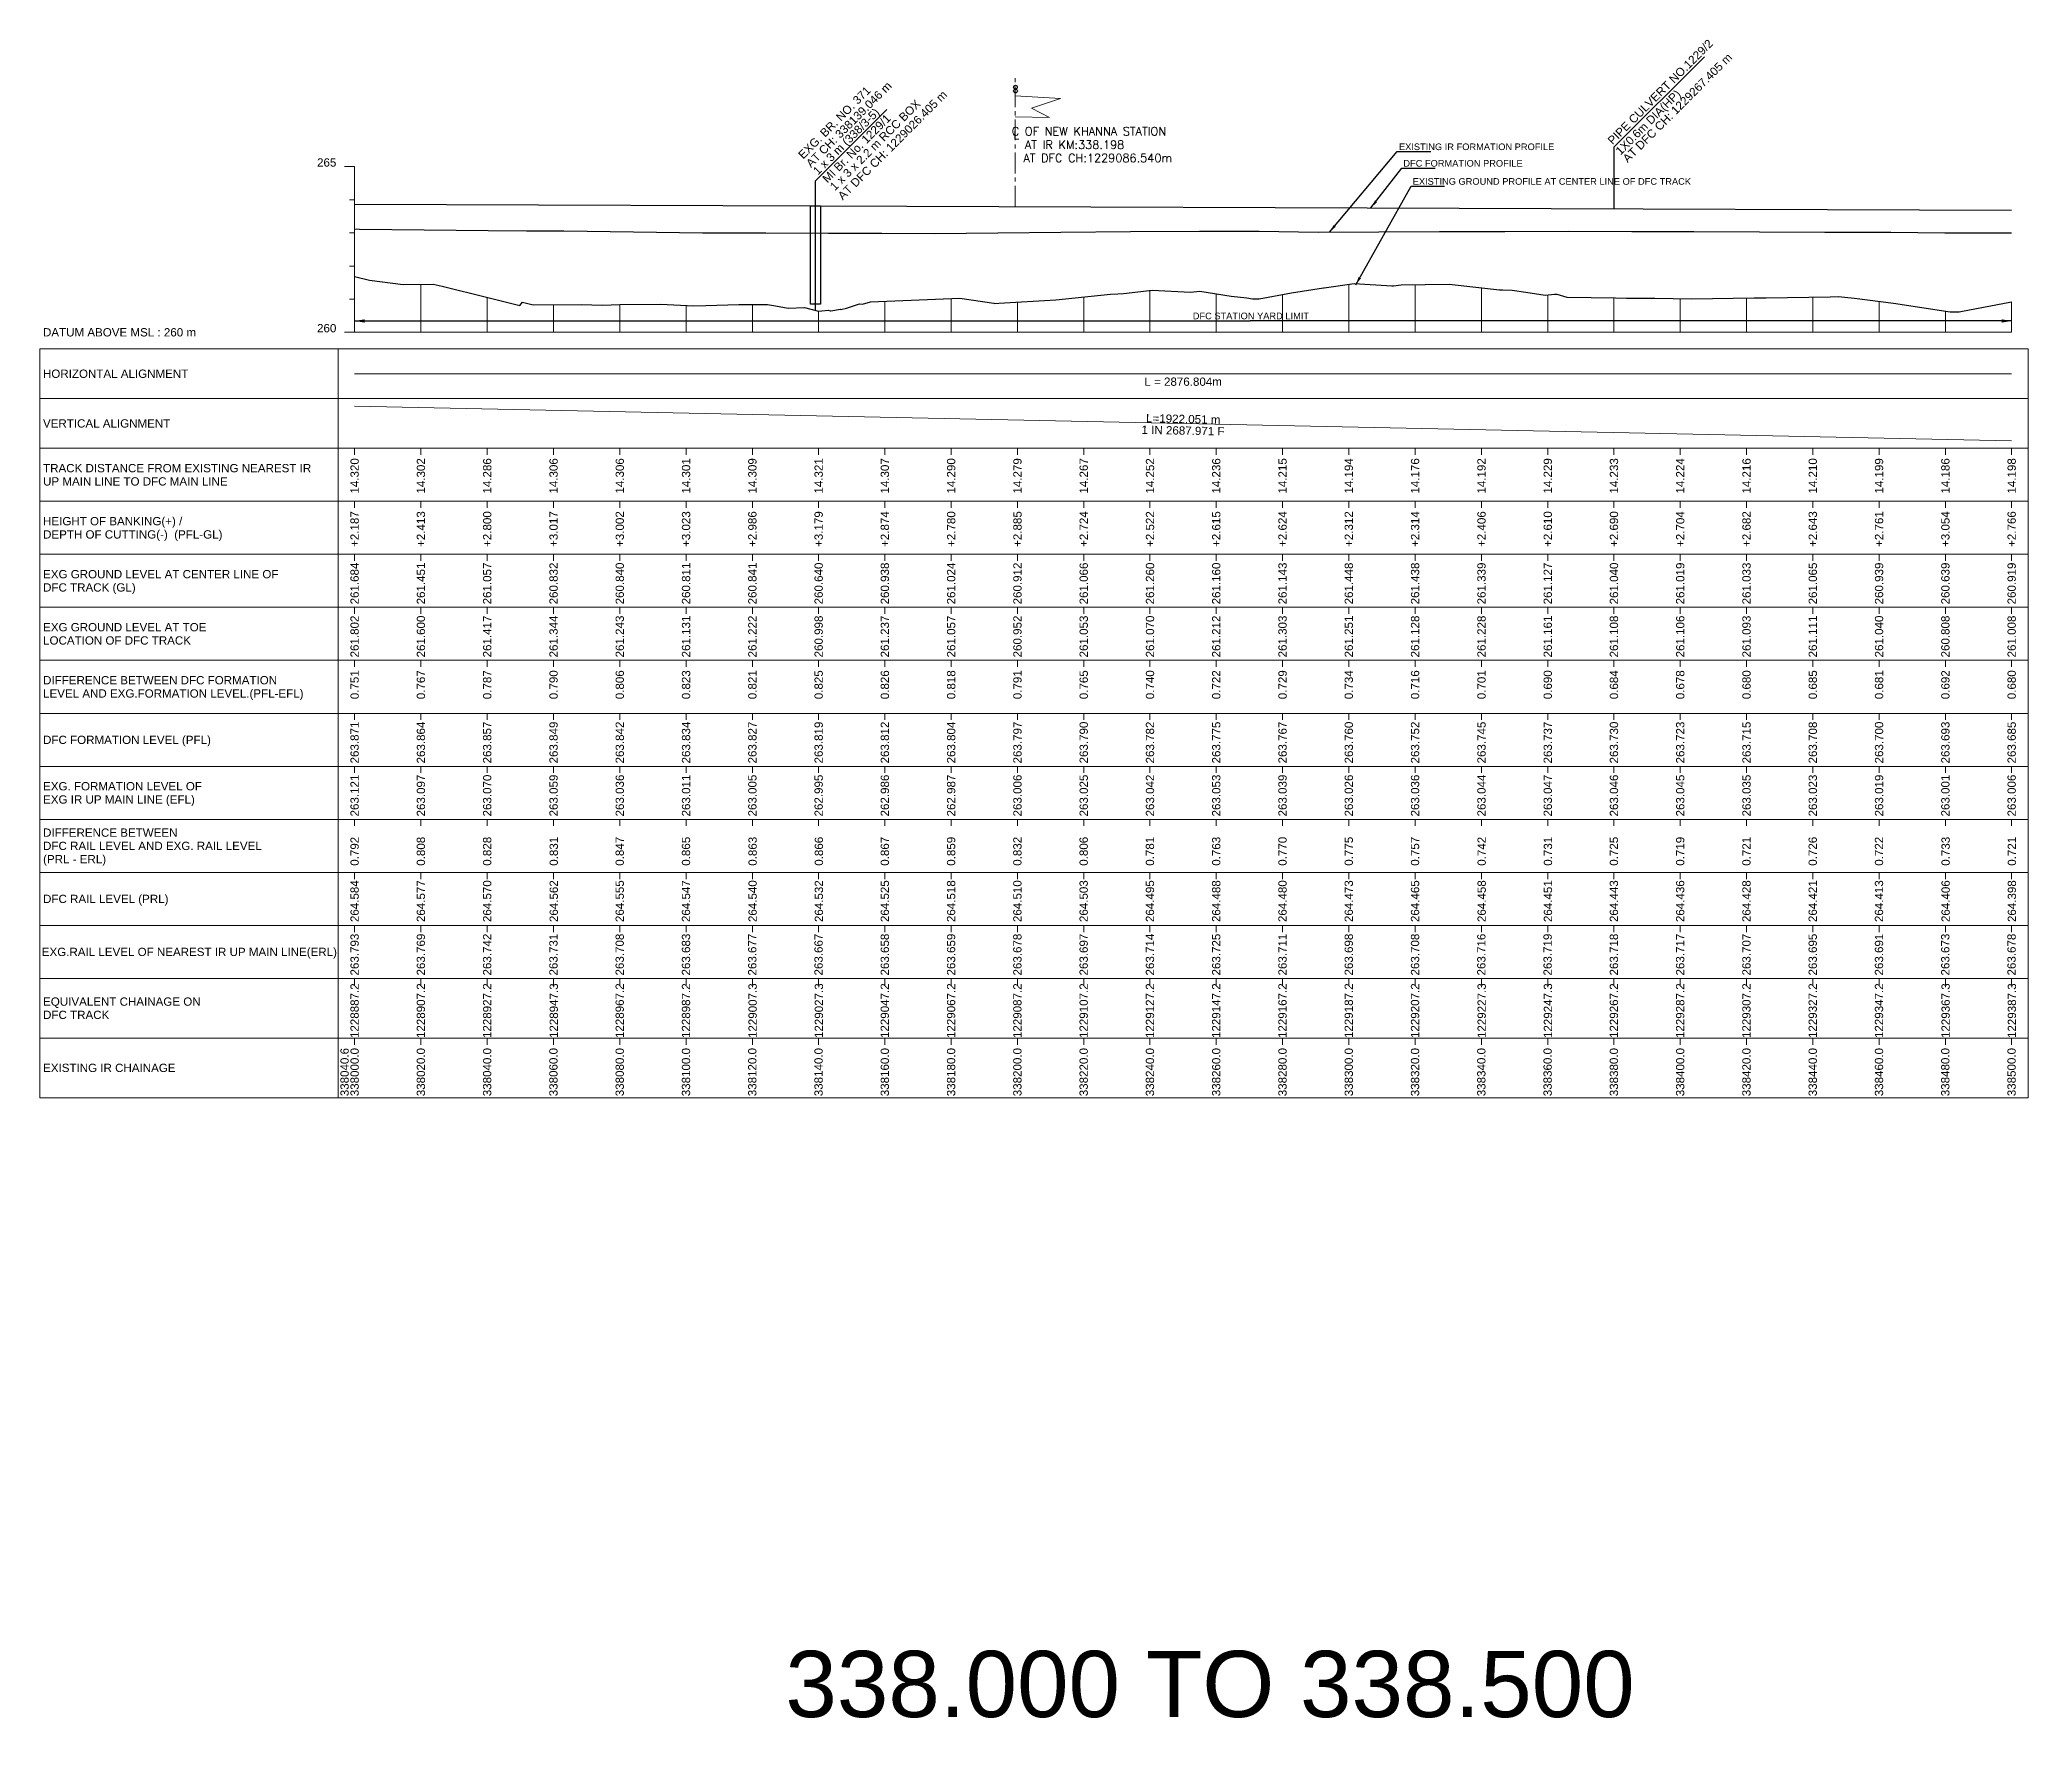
# Model space of a CAD drawing. Header units: metres. Extents: x 30905 to 43495, y -2428 to -1873.
# Drawn here: x 37905 to 38505, y -2428 to -1912 of the extents above; entities that cross this region are included whole.
import ezdxf
from ezdxf.enums import TextEntityAlignment as Align

# ---------------------------------------------------------------- set-up
doc = ezdxf.new("R2010")
doc.units = ezdxf.units.M
doc.header["$MEASUREMENT"] = 0
doc.linetypes.add('CENTER', pattern=[2, 1.25, -0.25, 0.25, -0.25])
for name, color, linetype, lineweight in [('LS BRIDGE INDICATION', 10, 'Continuous', 30), ('LS CUT FILL', 10, 'Continuous', 0), ('LS DATUM', 7, 'Continuous', 0), ('LS DATUM X', 7, 'Continuous', 0), ('LS DATUM Y', 7, 'Continuous', 0), ('LS DIFF. EXG.RL & PRO. RL', 10, 'Continuous', 0), ('LS DIFF. PFL & EFL', 10, 'Continuous', 0), ('LS EXG FL', 7, 'Continuous', 0), ('LS EXG GL', 7, 'Continuous', 0), ('LS EXG GL AT PRO TOE', 7, 'Continuous', 0), ('LS EXG IR CH', 7, 'Continuous', 0), ('LS EXG RL', 7, 'Continuous', 0), ('LS EXG. FL', 7, 'Continuous', 0), ('LS EXG. GL', 7, 'Continuous', 0), ('LS EXG. GL AT PRO. TOE', 7, 'Continuous', 0), ('LS EXG. IR CH', 7, 'Continuous', 0), ('LS EXG. RL', 7, 'Continuous', 0), ('LS FRAME', 7, 'Continuous', 0), ('LS HORIZONTAL ALIGNMENT', 10, 'Continuous', 0), ('LS PFL-EFL', 10, 'Continuous', 0), ('LS PRL-ERL', 10, 'Continuous', 0), ('LS PRO FL', 10, 'Continuous', 0), ('LS PRO. CUT & FILL', 10, 'Continuous', 0), ('LS PRO. DFCC CH', 10, 'Continuous', 0), ('LS PRO. FL', 10, 'Continuous', 0), ('LS PRO. RL', 10, 'Continuous', 0), ('LS PROFILE EXG FL', 7, 'Continuous', 25), ('LS PROFILE EXG GL', 7, 'Continuous', 30), ('LS PROFILE PRO FL', 1, 'Continuous', 30), ('LS TICKS', 7, 'Continuous', 0), ('LS TRACK CENTER', 10, 'Continuous', 0), ("LS TRACK CENTER's", 10, 'Continuous', 0), ('LS VERTICAL ALIGNMENT', 10, 'Continuous', 0), ('Profile Grid', 7, 'Continuous', 0)]:
    doc.layers.add(name, color=color, linetype=linetype, lineweight=lineweight)
for name, color, linetype in [("LS BRIDGE'S", 7, 'Continuous'), ('LS DRAIN CULVERT', 10, 'Continuous'), ('ref text', 3, 'Continuous'), ('STATION YARD LIMIT IN LS', 7, 'Continuous')]:
    doc.layers.add(name, color=color, linetype=linetype)
doc.styles.add('ROMANT', font='romant__.ttf')
doc.styles.get("Standard").update_dxf_attribs({"font": 'arial.ttf'})
doc.styles.add('Style-Arial', font='arial.ttf')
doc.styles.add('StyleArial', font='arial.ttf')
doc.dimstyles.get("Standard").update_dxf_attribs({"dimtxt": 5, "dimasz": 0.18, "dimexe": 0.18, "dimexo": 0.0625, "dimgap": 0.09, "dimtad": 0, "dimtih": 1, "dimtoh": 1, "dimdec": 4, "dimzin": 0, "dimdsep": 46, "dimtxsty": 'Standard', "dimcen": 0.09, "dimadec": 0, "dimazin": 0, "dimtfac": 1, "dimtdec": 4, "dimtofl": 0, "dimtmove": 0, "dimatfit": 3, "dimfxl": 1, "dimtolj": 1, "dimtzin": 0, "dimarcsym": 0})

msp = doc.modelspace()

# ---------------------------------------------------------------- texts
at = {"layer": "LS BRIDGE'S"}
for s, p in [('EXG. BR. NO. 371 ', (38135.37, -1947.87)), ('AT CH: 338139.046 m', (38137.73, -1950.43)), ('1 x 3 m (338/3-5)', (38139.83, -1952.69))]:
    msp.add_text(s, height=2.5, rotation=45.01374, dxfattribs=at).set_placement(p)
at = {"layer": "LS BRIDGE'S", "color": 10}
for s, p in [('1 x 3 x 2.2 m RCC BOX', (38144.92, -1957.42)), ('AT DFC CH: 1229026.405 m', (38147.32, -1960.25)), ('MI Br. No. 1229/1', (38142.66, -1955.05))]:
    msp.add_text(s, height=2.5, rotation=45.01374, dxfattribs=at).set_placement(p)
at = {"layer": 'LS CUT FILL', "lineweight": 0, "style": 'Style-Arial'}
for s, p in [('+2.187', (38000, -2054)), ('+2.413', (38020.01, -2054)), ('+2.800', (38040.01, -2054)), ('+3.017', (38060.04, -2054)), ('+3.002', (38080.02, -2054)), ('+3.023', (38100.02, -2054)), ('+2.986', (38120.03, -2054)), ('+3.179', (38140.03, -2054)), ('+2.874', (38160.01, -2054)), ('+2.780', (38180.02, -2054)), ('+2.885', (38200.02, -2054)), ('+2.724', (38220.02, -2054)), ('+2.522', (38240.02, -2054)), ('+2.615', (38260.01, -2054)), ('+2.624', (38280.01, -2054)), ('+2.312', (38300.01, -2054)), ('+2.314', (38320.01, -2054)), ('+2.406', (38340.05, -2054)), ('+2.610', (38360.05, -2054)), ('+2.690', (38380.02, -2054)), ('+2.704', (38400.02, -2054)), ('+2.682', (38420.02, -2054)), ('+2.643', (38440.02, -2054)), ('+2.761', (38460.02, -2054)), ('+3.054', (38480.03, -2054)), ('+2.766', (38500.03, -2054))]:
    msp.add_text(s, height=2.5, rotation=90, dxfattribs=at).set_placement(p, align=Align.MIDDLE_RIGHT)
at = {"layer": 'LS DATUM', "color": 7, "style": 'StyleArial'}
msp.add_text('DATUM ABOVE MSL : 260 m', height=2.5, rotation=0.00003, dxfattribs=at).set_placement((37905.97, -2000), align=Align.MIDDLE_LEFT)
at = {"layer": 'LS DATUM Y', "color": 7, "lineweight": 0, "style": 'Style-Arial'}
for s, p in [('265', (37994.5, -1950)), ('265', (37994.5, -1950)), ('260', (37994.5, -2000))]:
    msp.add_text(s, height=2.5, dxfattribs=at).set_placement(p, align=Align.RIGHT)
at = {"layer": 'LS DIFF. EXG.RL & PRO. RL', "color": 10, "style": 'StyleArial'}
for s, p in [('DIFFERENCE BETWEEN ', (37906, -2151)), ('DFC RAIL LEVEL AND EXG. RAIL LEVEL ', (37906, -2155)), ('(PRL - ERL)', (37906, -2159))]:
    msp.add_text(s, height=2.5, rotation=0.00003, dxfattribs=at).set_placement(p, align=Align.MIDDLE_LEFT)
at = {"layer": 'LS DIFF. PFL & EFL', "color": 10, "style": 'StyleArial'}
for s, p in [('DIFFERENCE BETWEEN DFC FORMATION ', (37906, -2105)), ('LEVEL AND EXG.FORMATION LEVEL.(PFL-EFL)', (37906, -2109))]:
    msp.add_text(s, height=2.5, rotation=0.00003, dxfattribs=at).set_placement(p, align=Align.MIDDLE_LEFT)
at = {"layer": 'LS DRAIN CULVERT'}
for s, p in [('PIPE CULVERT NO.1229/2', (38379.63, -1943.55)), ('AT DFC CH: 1229267.405 m', (38384.18, -1948.98)), ('1X0.6m DIA(HP)', (38381.98, -1946.69))]:
    msp.add_text(s, height=2.5, rotation=44.95988, dxfattribs=at).set_placement(p)
at = {"layer": 'LS EXG FL', "style": 'StyleArial'}
for s, p in [('EXG. FORMATION LEVEL OF', (37906, -2137)), ('EXG IR UP MAIN LINE (EFL)', (37906, -2141))]:
    msp.add_text(s, height=2.5, rotation=0.00003, dxfattribs=at).set_placement(p, align=Align.MIDDLE_LEFT)
at = {"layer": 'LS EXG GL', "lineweight": 0, "style": 'Style-Arial'}
for s, p in [('261.684', (38000, -2069.5)), ('261.451', (38020.01, -2069.5)), ('261.057', (38040.01, -2069.5)), ('260.832', (38060.04, -2069.5)), ('260.840', (38080.02, -2069.5)), ('260.811', (38100.02, -2069.5)), ('260.841', (38120.03, -2069.5)), ('260.640', (38140.03, -2069.5)), ('260.938', (38160.01, -2069.5)), ('261.024', (38180.02, -2069.5)), ('260.912', (38200.02, -2069.5)), ('261.066', (38220.02, -2069.5)), ('261.260', (38240.02, -2069.5)), ('261.160', (38260.01, -2069.5)), ('261.143', (38280.01, -2069.5)), ('261.448', (38300.01, -2069.5)), ('261.438', (38320.01, -2069.5)), ('261.339', (38340.05, -2069.5)), ('261.127', (38360.05, -2069.5)), ('261.040', (38380.02, -2069.5)), ('261.019', (38400.02, -2069.5)), ('261.033', (38420.02, -2069.5)), ('261.065', (38440.02, -2069.5)), ('260.939', (38460.02, -2069.5)), ('260.639', (38480.03, -2069.5)), ('260.919', (38500.03, -2069.5))]:
    msp.add_text(s, height=2.5, rotation=90, dxfattribs=at).set_placement(p, align=Align.MIDDLE_RIGHT)
at = {"layer": 'LS EXG GL AT PRO TOE', "color": 7, "style": 'StyleArial'}
for s, p in [('EXG GROUND LEVEL AT TOE', (37906, -2089)), ('LOCATION OF DFC TRACK', (37906, -2093))]:
    msp.add_text(s, height=2.5, rotation=0.00003, dxfattribs=at).set_placement(p, align=Align.MIDDLE_LEFT)
at = {"layer": 'LS EXG IR CH', "style": 'Style-Arial'}
for s, p in [('338040.6', (37996.97, -2216)), ('338000.0', (38000, -2216)), ('338020.0', (38020, -2216)), ('338040.0', (38040, -2216)), ('338060.0', (38060, -2216)), ('338080.0', (38080, -2216)), ('338100.0', (38100, -2216)), ('338120.0', (38120, -2216)), ('338140.0', (38140, -2216)), ('338160.0', (38160, -2216)), ('338180.0', (38180, -2216)), ('338200.0', (38200, -2216)), ('338220.0', (38220, -2216)), ('338240.0', (38240, -2216)), ('338260.0', (38260, -2216)), ('338280.0', (38280, -2216)), ('338300.0', (38300, -2216)), ('338320.0', (38320, -2216)), ('338340.0', (38340, -2216)), ('338360.0', (38360, -2216)), ('338380.0', (38380, -2216)), ('338400.0', (38400, -2216)), ('338420.0', (38420, -2216)), ('338440.0', (38440, -2216)), ('338460.0', (38460, -2216)), ('338480.0', (38480, -2216)), ('338500.0', (38500, -2216))]:
    msp.add_text(s, height=2.5, rotation=90, dxfattribs=at).set_placement(p, align=Align.MIDDLE_RIGHT)
at = {"layer": 'LS EXG RL', "style": 'Style-Arial'}
for s, p in [('263.793', (38000, -2181.5)), ('263.769', (38020, -2181.5)), ('263.742', (38040, -2181.5)), ('263.731', (38060, -2181.5)), ('263.708', (38080, -2181.5)), ('263.683', (38100, -2181.5)), ('263.677', (38120, -2181.5)), ('263.667', (38140, -2181.5)), ('263.658', (38160, -2181.5)), ('263.659', (38180, -2181.5)), ('263.678', (38200, -2181.5)), ('263.697', (38220, -2181.5)), ('263.714', (38240, -2181.5)), ('263.725', (38260, -2181.5)), ('263.711', (38280, -2181.5)), ('263.698', (38300, -2181.5)), ('263.708', (38320, -2181.5)), ('263.716', (38340, -2181.5)), ('263.719', (38360, -2181.5)), ('263.718', (38380, -2181.5)), ('263.717', (38400, -2181.5)), ('263.707', (38420, -2181.5)), ('263.695', (38440, -2181.5)), ('263.691', (38460, -2181.5)), ('263.673', (38480, -2181.5)), ('263.678', (38500, -2181.5))]:
    msp.add_text(s, height=2.5, rotation=90, dxfattribs=at).set_placement(p, align=Align.MIDDLE_RIGHT)
at = {"layer": 'LS EXG. FL'}
for s, p in [('263.121', (38000, -2133.5)), ('263.097', (38020.01, -2133.5)), ('263.070', (38040.01, -2133.5)), ('263.059', (38060.04, -2133.5)), ('263.036', (38080.02, -2133.5)), ('263.011', (38100.02, -2133.5)), ('263.005', (38120.03, -2133.5)), ('262.995', (38140.03, -2133.5)), ('262.986', (38160.01, -2133.5)), ('262.987', (38180.02, -2133.5)), ('263.006', (38200.02, -2133.5)), ('263.025', (38220.02, -2133.5)), ('263.042', (38240.02, -2133.5)), ('263.053', (38260.01, -2133.5)), ('263.039', (38280.01, -2133.5)), ('263.026', (38300.01, -2133.5)), ('263.036', (38320.01, -2133.5)), ('263.044', (38340.05, -2133.5)), ('263.047', (38360.05, -2133.5)), ('263.046', (38380.02, -2133.5)), ('263.045', (38400.02, -2133.5)), ('263.035', (38420.02, -2133.5)), ('263.023', (38440.02, -2133.5)), ('263.019', (38460.02, -2133.5)), ('263.001', (38480.03, -2133.5)), ('263.006', (38500.03, -2133.5))]:
    msp.add_text(s, height=2.5, rotation=90, dxfattribs=at).set_placement(p, align=Align.MIDDLE_RIGHT)
at = {"layer": 'LS EXG. GL', "color": 7, "style": 'StyleArial'}
for s, p in [('EXG GROUND LEVEL AT CENTER LINE OF ', (37906, -2073)), ('DFC TRACK (GL)', (37906, -2077))]:
    msp.add_text(s, height=2.5, rotation=0.00003, dxfattribs=at).set_placement(p, align=Align.MIDDLE_LEFT)
at = {"layer": 'LS EXG. GL AT PRO. TOE'}
for s, p in [('261.802', (38000, -2085.5)), ('261.600', (38020.01, -2085.5)), ('261.417', (38040.01, -2085.5)), ('261.344', (38060.04, -2085.5)), ('261.243', (38080.02, -2085.5)), ('261.131', (38100.02, -2085.5)), ('261.222', (38120.03, -2085.5)), ('260.998', (38140.03, -2085.5)), ('261.237', (38160.01, -2085.5)), ('261.057', (38180.02, -2085.5)), ('260.952', (38200.02, -2085.5)), ('261.053', (38220.02, -2085.5)), ('261.070', (38240.02, -2085.5)), ('261.212', (38260.01, -2085.5)), ('261.303', (38280.01, -2085.5)), ('261.251', (38300.01, -2085.5)), ('261.128', (38320.01, -2085.5)), ('261.228', (38340.05, -2085.5)), ('261.161', (38360.05, -2085.5)), ('261.108', (38380.02, -2085.5)), ('261.106', (38400.02, -2085.5)), ('261.093', (38420.02, -2085.5)), ('261.111', (38440.02, -2085.5)), ('261.040', (38460.02, -2085.5)), ('260.808', (38480.03, -2085.5)), ('261.008', (38500.03, -2085.5))]:
    msp.add_text(s, height=2.5, rotation=90, dxfattribs=at).set_placement(p, align=Align.MIDDLE_RIGHT)
at = {"layer": 'LS EXG. IR CH', "style": 'StyleArial'}
msp.add_text('EXISTING IR CHAINAGE', height=2.5, rotation=0.00003, dxfattribs=at).set_placement((37906, -2222), align=Align.MIDDLE_LEFT)
at = {"layer": 'LS EXG. RL', "style": 'StyleArial'}
msp.add_text('EXG.RAIL LEVEL OF NEAREST IR UP MAIN LINE(ERL)', height=2.5, rotation=0.00003, dxfattribs=at).set_placement((37905.61, -2187), align=Align.MIDDLE_LEFT)
at = {"layer": 'LS HORIZONTAL ALIGNMENT', "style": 'StyleArial'}
msp.add_text('HORIZONTAL ALIGNMENT', height=2.5, rotation=0.00003, dxfattribs=at).set_placement((37905.97, -2012.5), align=Align.MIDDLE_LEFT)
at = {"layer": 'LS HORIZONTAL ALIGNMENT', "lineweight": 0, "insert": (38250.02, -2014.92), "char_height": 2.5, "attachment_point": 5, "line_spacing_factor": 0.6, "style": 'Style-Arial'}
msp.add_mtext('L = 2876.804m', dxfattribs=at)
at = {"layer": 'LS PFL-EFL'}
for s, p in [('0.751', (38000, -2102)), ('0.767', (38020.01, -2102)), ('0.787', (38040.01, -2102)), ('0.790', (38060.04, -2102)), ('0.806', (38080.02, -2102)), ('0.823', (38100.02, -2102)), ('0.821', (38120.03, -2102)), ('0.825', (38140.03, -2102)), ('0.826', (38160.01, -2102)), ('0.818', (38180.02, -2102)), ('0.791', (38200.02, -2102)), ('0.765', (38220.02, -2102)), ('0.740', (38240.02, -2102)), ('0.722', (38260.01, -2102)), ('0.729', (38280.01, -2102)), ('0.734', (38300.01, -2102)), ('0.716', (38320.01, -2102)), ('0.701', (38340.05, -2102)), ('0.690', (38360.05, -2102)), ('0.684', (38380.02, -2102)), ('0.678', (38400.02, -2102)), ('0.680', (38420.02, -2102)), ('0.685', (38440.02, -2102)), ('0.681', (38460.02, -2102)), ('0.692', (38480.03, -2102)), ('0.680', (38500.03, -2102))]:
    msp.add_text(s, height=2.5, rotation=90, dxfattribs=at).set_placement(p, align=Align.MIDDLE_RIGHT)
at = {"layer": 'LS PRL-ERL'}
for s, p in [('0.792', (38001.25, -2161)), ('0.808', (38021.25, -2161)), ('0.828', (38041.25, -2161)), ('0.831', (38061.35, -2161)), ('0.847', (38081.25, -2161)), ('0.865', (38101.25, -2161)), ('0.863', (38121.35, -2161)), ('0.866', (38141.35, -2161)), ('0.867', (38161.25, -2161)), ('0.859', (38181.25, -2161)), ('0.832', (38201.25, -2161)), ('0.806', (38221.25, -2161)), ('0.781', (38241.25, -2161)), ('0.763', (38261.25, -2161)), ('0.770', (38281.25, -2161)), ('0.775', (38301.25, -2161)), ('0.757', (38321.25, -2161)), ('0.742', (38341.35, -2161)), ('0.731', (38361.35, -2161)), ('0.725', (38381.25, -2161)), ('0.719', (38401.25, -2161)), ('0.721', (38421.25, -2161)), ('0.726', (38441.25, -2161)), ('0.722', (38461.25, -2161)), ('0.733', (38481.35, -2161)), ('0.721', (38501.35, -2161))]:
    msp.add_text(s, height=2.5, rotation=90, dxfattribs=at).set_placement(p)
at = {"layer": 'LS PRO FL', "lineweight": 0, "style": 'Style-Arial'}
for s, p in [('263.871', (38000, -2117.5)), ('263.864', (38020.01, -2117.5)), ('263.857', (38040.01, -2117.5)), ('263.849', (38060.04, -2117.5)), ('263.842', (38080.02, -2117.5)), ('263.834', (38100.02, -2117.5)), ('263.827', (38120.03, -2117.5)), ('263.819', (38140.03, -2117.5)), ('263.812', (38160.01, -2117.5)), ('263.804', (38180.02, -2117.5)), ('263.797', (38200.02, -2117.5)), ('263.790', (38220.02, -2117.5)), ('263.782', (38240.02, -2117.5)), ('263.775', (38260.01, -2117.5)), ('263.767', (38280.01, -2117.5)), ('263.760', (38300.01, -2117.5)), ('263.752', (38320.01, -2117.5)), ('263.745', (38340.05, -2117.5)), ('263.737', (38360.05, -2117.5)), ('263.730', (38380.02, -2117.5)), ('263.723', (38400.02, -2117.5)), ('263.715', (38420.02, -2117.5)), ('263.708', (38440.02, -2117.5)), ('263.700', (38460.02, -2117.5)), ('263.693', (38480.03, -2117.5)), ('263.685', (38500.03, -2117.5))]:
    msp.add_text(s, height=2.5, rotation=90, dxfattribs=at).set_placement(p, align=Align.MIDDLE_RIGHT)
at = {"layer": 'LS PRO. CUT & FILL', "color": 10, "style": 'StyleArial'}
for s, p in [('HEIGHT OF BANKING(+) /', (37906, -2057)), ('DEPTH OF CUTTING(-)  (PFL-GL)', (37906, -2061))]:
    msp.add_text(s, height=2.5, rotation=0.00003, dxfattribs=at).set_placement(p, align=Align.MIDDLE_LEFT)
at = {"layer": 'LS PRO. DFCC CH', "color": 10, "style": 'Style-Arial'}
for s, p in [('EQUIVALENT CHAINAGE ON ', (37906, -2202)), ('DFC TRACK', (37906, -2206))]:
    msp.add_text(s, height=2.5, rotation=0.00003, dxfattribs=at).set_placement(p, align=Align.MIDDLE_LEFT)
at = {"layer": 'LS PRO. DFCC CH'}
for s, p in [('1228887.2', (38001.25, -2213)), ('1228907.2', (38021.25, -2213)), ('1228927.2', (38041.25, -2213)), ('1228947.3', (38061.35, -2213)), ('1228967.2', (38081.25, -2213)), ('1228987.2', (38101.25, -2213)), ('1229007.3', (38121.35, -2213)), ('1229027.3', (38141.35, -2213)), ('1229047.2', (38161.25, -2213)), ('1229067.2', (38181.25, -2213)), ('1229087.2', (38201.25, -2213)), ('1229107.2', (38221.25, -2213)), ('1229127.2', (38241.25, -2213)), ('1229147.2', (38261.25, -2213)), ('1229167.2', (38281.25, -2213)), ('1229187.2', (38301.25, -2213)), ('1229207.2', (38321.25, -2213)), ('1229227.3', (38341.35, -2213)), ('1229247.3', (38361.35, -2213)), ('1229267.2', (38381.25, -2213)), ('1229287.2', (38401.25, -2213)), ('1229307.2', (38421.25, -2213)), ('1229327.2', (38441.25, -2213)), ('1229347.2', (38461.25, -2213)), ('1229367.3', (38481.35, -2213)), ('1229387.3', (38501.35, -2213))]:
    msp.add_text(s, height=2.5, rotation=90, dxfattribs=at).set_placement(p)
at = {"layer": 'LS PRO. FL', "color": 10, "style": 'StyleArial'}
msp.add_text('DFC FORMATION LEVEL (PFL) ', height=2.5, rotation=0.00003, dxfattribs=at).set_placement((37906, -2123), align=Align.MIDDLE_LEFT)
at = {"layer": 'LS PRO. RL'}
for s, p in [('264.584', (38001.25, -2178)), ('264.577', (38021.25, -2178)), ('264.570', (38041.25, -2178)), ('264.562', (38061.35, -2178)), ('264.555', (38081.25, -2178)), ('264.547', (38101.25, -2178)), ('264.540', (38121.35, -2178)), ('264.532', (38141.35, -2178)), ('264.525', (38161.25, -2178)), ('264.518', (38181.25, -2178)), ('264.510', (38201.25, -2178)), ('264.503', (38221.25, -2178)), ('264.495', (38241.25, -2178)), ('264.488', (38261.25, -2178)), ('264.480', (38281.25, -2178)), ('264.473', (38301.25, -2178)), ('264.465', (38321.25, -2178)), ('264.458', (38341.35, -2178)), ('264.451', (38361.35, -2178)), ('264.443', (38381.25, -2178)), ('264.436', (38401.25, -2178)), ('264.428', (38421.25, -2178)), ('264.421', (38441.25, -2178)), ('264.413', (38461.25, -2178)), ('264.406', (38481.35, -2178)), ('264.398', (38501.35, -2178))]:
    msp.add_text(s, height=2.5, rotation=90, dxfattribs=at).set_placement(p)
at = {"layer": 'LS PRO. RL', "color": 10, "style": 'StyleArial'}
msp.add_text('DFC RAIL LEVEL (PRL)', height=2.5, rotation=0.00003, dxfattribs=at).set_placement((37906, -2171), align=Align.MIDDLE_LEFT)
at = {"layer": 'LS PROFILE EXG FL', "color": 7, "linetype": 'Continuous', "lineweight": 0, "style": 'Style-Arial'}
msp.add_text('EXISTING IR FORMATION PROFILE', height=2, dxfattribs=at).set_placement((38315.15, -1945.01))
at = {"layer": 'LS PROFILE EXG GL', "color": 7, "lineweight": 0, "style": 'Style-Arial'}
msp.add_text('EXISTING GROUND PROFILE AT CENTER LINE OF DFC TRACK', height=2, dxfattribs=at).set_placement((38319.3, -1955.47, 0))
at = {"layer": 'LS PROFILE PRO FL', "style": 'Style-Arial'}
msp.add_text(' DFC FORMATION PROFILE', height=2, dxfattribs=at).set_placement((38315.7, -1950, 0))
at = {"layer": 'LS TRACK CENTER'}
for s, p in [('14.320', (38000, -2038)), ('14.302', (38020.01, -2038)), ('14.286', (38040.01, -2038)), ('14.306', (38060.04, -2038)), ('14.306', (38080.02, -2038)), ('14.301', (38100.02, -2038)), ('14.309', (38120.03, -2038)), ('14.321', (38140.03, -2038)), ('14.307', (38160.01, -2038)), ('14.290', (38180.02, -2038)), ('14.279', (38200.02, -2038)), ('14.267', (38220.02, -2038)), ('14.252', (38240.02, -2038)), ('14.236', (38260.01, -2038)), ('14.215', (38280.01, -2038)), ('14.194', (38300.01, -2038)), ('14.176', (38320.01, -2038)), ('14.192', (38340.05, -2038)), ('14.229', (38360.05, -2038)), ('14.233', (38380.02, -2038)), ('14.224', (38400.02, -2038)), ('14.216', (38420.02, -2038)), ('14.210', (38440.02, -2038)), ('14.199', (38460.02, -2038)), ('14.186', (38480.03, -2038)), ('14.198', (38500.03, -2038))]:
    msp.add_text(s, height=2.5, rotation=90, dxfattribs=at).set_placement(p, align=Align.MIDDLE_RIGHT)
at = {"layer": "LS TRACK CENTER's", "color": 10, "style": 'StyleArial'}
for s, p in [('TRACK DISTANCE FROM EXISTING NEAREST IR ', (37906, -2041)), ('UP MAIN LINE TO DFC MAIN LINE', (37906, -2045))]:
    msp.add_text(s, height=2.5, rotation=0.00003, dxfattribs=at).set_placement(p, align=Align.MIDDLE_LEFT)
at = {"layer": 'LS VERTICAL ALIGNMENT', "style": 'StyleArial'}
msp.add_text('VERTICAL ALIGNMENT', height=2.5, rotation=0.00003, dxfattribs=at).set_placement((37905.97, -2027.5), align=Align.MIDDLE_LEFT)
at = {"layer": 'LS VERTICAL ALIGNMENT', "lineweight": 0, "insert": (38250.02, -2027.92), "char_height": 2.5, "attachment_point": 5, "rotation": 358.79705, "line_spacing_factor": 0.84, "style": 'Style-Arial'}
msp.add_mtext('L=1922.051 m\\P1 IN 2687.971 F', dxfattribs=at)
at = {"layer": 'ref text', "color": 3, "insert": (38130, -2418.23), "char_height": 20, "width": 256.3165, "attachment_point": 7, "bg_fill": 3, "box_fill_scale": 1.5, "bg_fill_color": 256, "bg_fill_transparency": 0}
msp.add_mtext('338.000 TO 338.500', dxfattribs=at)
at = {"layer": 'STATION YARD LIMIT IN LS', "color": 10, "char_height": 2.5, "attachment_point": 7, "line_spacing_factor": 0.6, "style": 'ROMANT'}
for s, insert in [('C OF NEW KHANNA STATION', (38198.29, -1940.58, -7.42)), ('L', (38198.77, -1941.72, -7.42)), ('AT DFC CH:1229086.540m', (38201.8, -1948.64, 5.97))]:
    msp.add_mtext(s, dxfattribs=dict(at, insert=insert))
at = {"layer": 'STATION YARD LIMIT IN LS', "color": 7, "insert": (38202.25, -1944.64, 5.97), "char_height": 2.5, "attachment_point": 7, "line_spacing_factor": 0.6, "style": 'ROMANT'}
msp.add_mtext('AT IR KM:338.198', dxfattribs=at)
at = {"layer": 'STATION YARD LIMIT IN LS', "color": 10, "lineweight": 15, "insert": (38270.47, -1995.08), "char_height": 2, "attachment_point": 5, "rotation": 0.00003, "line_spacing_factor": 0.84, "style": 'Style-Arial'}
msp.add_mtext('DFC STATION YARD LIMIT', dxfattribs=at)

# ---------------------------------------------------------------- linework, layer by layer
at = {"layer": 'LS BRIDGE INDICATION'}
msp.add_lwpolyline([(38137.58, -1961.8), (38140.58, -1961.81), (38140.58, -1991.55), (38137.58, -1991.55)], close=True, dxfattribs=at)
at = {"layer": "LS BRIDGE'S"}
msp.add_lwpolyline([(38139.08, -1993.37), (38139.08, -1954.26), (38160.62, -1932.73)], dxfattribs=at)
at = {"layer": 'LS DATUM X', "color": 7, "linetype": 'Continuous', "lineweight": 0}
msp.add_line((38000, -2000), (38500.03, -2000), dxfattribs=at)
at = {"layer": 'LS DATUM Y', "color": 7, "linetype": 'Continuous', "lineweight": 0}
for p, q in [((37997, -1950), (38000, -1950)), ((37997, -1950), (38000, -1950)), ((38000, -2000), (38000, -1950)), ((37998.5, -1960), (38000, -1960)), ((37998.5, -1970), (38000, -1970)), ((37998.5, -1980), (38000, -1980)), ((37998.5, -1990), (38000, -1990)), ((37997, -2000), (38000, -2000))]:
    msp.add_line(p, q, dxfattribs=at)
at = {"layer": 'LS DRAIN CULVERT'}
msp.add_lwpolyline([(38407.35, -1916.82), (38380.02, -1944.15), (38380.02, -1962.7)], dxfattribs=at)
at = {"layer": 'LS FRAME'}
for points in [[(37995, -2231), (37905, -2231), (37905, -2005)], [(37905, -2005), (37995, -2005)], [(37995, -2020), (37905, -2020)], [(37995, -2035), (37905, -2035)], [(37995, -2051), (37905, -2051)], [(37905, -2051), (37995, -2051)], [(37995, -2067), (37905, -2067)], [(37905, -2067), (37995, -2067)], [(37995, -2083), (37905, -2083)], [(37905, -2083), (37995, -2083)], [(37995, -2099), (37905, -2099)], [(37995, -2115), (37905, -2115)], [(37905, -2115), (37995, -2115)], [(37995, -2131), (37905, -2131)], [(37905, -2131), (37995, -2131)], [(37995, -2147), (37905, -2147)], [(37905, -2147), (37995, -2147)], [(37995, -2163), (37905, -2163)], [(37905, -2163), (37995, -2163)], [(37995, -2179), (37905, -2179)], [(37995, -2195), (37905, -2195)], [(37995, -2213), (37905, -2213)]]:
    msp.add_lwpolyline(points, dxfattribs=at)
at = {"layer": 'LS FRAME', "color": 7, "linetype": 'Continuous', "lineweight": 0, "flags": 128}
for points in [[(37995, -2020), (38505.03, -2020), (38505.03, -2005), (37995, -2005), (37995, -2020)], [(37995, -2035), (38505.03, -2035), (38505.03, -2020), (37995, -2020), (37995, -2035)], [(37995, -2051), (38505.03, -2051), (38505.03, -2035), (37995, -2035), (37995, -2051)], [(37995, -2067), (38505.03, -2067), (38505.03, -2051), (37995, -2051), (37995, -2067)], [(37995, -2083), (38505.03, -2083), (38505.03, -2067), (37995, -2067), (37995, -2083)], [(37995, -2099), (38505.03, -2099), (38505.03, -2083), (37995, -2083), (37995, -2099)], [(37995, -2115), (38505.03, -2115), (38505.03, -2099), (37995, -2099), (37995, -2115)], [(37995, -2131), (38505.03, -2131), (38505.03, -2115), (37995, -2115), (37995, -2131)], [(37995, -2147), (38505.03, -2147), (38505.03, -2131), (37995, -2131), (37995, -2147)], [(37995, -2163), (38505.03, -2163), (38505.03, -2147), (37995, -2147), (37995, -2163)], [(37995, -2179), (38505.03, -2179), (38505.03, -2163), (37995, -2163), (37995, -2179)], [(37995, -2195), (38505.03, -2195), (38505.03, -2179), (37995, -2179), (37995, -2195)], [(37995, -2213), (38505.03, -2213), (38505.03, -2195), (37995, -2195), (37995, -2213)], [(37995, -2231), (38505.03, -2231), (38505.03, -2213), (37995, -2213), (37995, -2231)]]:
    msp.add_lwpolyline(points, close=True, dxfattribs=at)
at = {"layer": 'LS FRAME', "color": 7, "linetype": 'Continuous', "lineweight": 0}
msp.add_3dface([(37995, -2099), (37915, -2099), (37915, -2099)], dxfattribs=at)
at = {"layer": 'LS HORIZONTAL ALIGNMENT', "lineweight": 0, "flags": 128}
msp.add_lwpolyline([(38000, -2012.5), (38500.03, -2012.5)], dxfattribs=at)
at = {"layer": 'LS PROFILE EXG FL'}
msp.add_lwpolyline([(38000, -1968.79), (38001.52, -1968.85), (38020.99, -1969.04), (38040.3, -1969.3), (38051.83, -1969.37), (38063.17, -1969.42), (38084.2, -1969.7), (38104.99, -1969.95), (38124.11, -1969.94), (38143.01, -1970.07), (38159.13, -1970.13), (38174.96, -1970.18), (38194.1, -1969.99), (38213.12, -1969.81), (38234.12, -1969.62), (38254.99, -1969.47), (38272.97, -1969.48), (38290.8, -1969.81), (38309.09, -1969.67), (38327.36, -1969.61), (38347.05, -1969.53), (38366.43, -1969.52), (38385.44, -1969.54), (38404.15, -1969.55), (38423.92, -1969.67), (38443.64, -1969.79), (38463.58, -1969.81), (38479.83, -1969.99), (38500, -1969.94)], dxfattribs=at)
at = {"layer": 'LS PROFILE EXG GL', "flags": 128}
msp.add_lwpolyline([(38000, -1983.16), (38004.45, -1984.26), (38014.69, -1985.54), (38023.71, -1985.45), (38026.41, -1986.12), (38040.21, -1989.48), (38049.91, -1991.96), (38050.7, -1990.95), (38053.93, -1991.72), (38053.93, -1991.72), (38068.39, -1991.61), (38074.76, -1991.8), (38080, -1991.6), (38092.31, -1991.54), (38102.36, -1992), (38106.04, -1991.96), (38115.95, -1991.57), (38124.61, -1991.61), (38127.06, -1992.03), (38127.06, -1992.03), (38130.87, -1992.69), (38135.81, -1992.51), (38137.67, -1993), (38140, -1993.61), (38143, -1993.3), (38143.47, -1993.54), (38143.75, -1993.54), (38146.58, -1993.06), (38146.68, -1993.08), (38148.44, -1992.75), (38150.29, -1992.11), (38152.4, -1991.38), (38153.24, -1991.47), (38155.71, -1990.8), (38182.63, -1989.65), (38192.91, -1991.25), (38193, -1991.26), (38194.38, -1991.21), (38211.64, -1990.2), (38228.15, -1988.51), (38230.31, -1988.41), (38231.98, -1988.24), (38240.69, -1987.32), (38252.2, -1987.84), (38255.09, -1987.58), (38264.51, -1989.14), (38269.28, -1989.57), (38270.91, -1989.89), (38272.96, -1989.89), (38282.7, -1988.06), (38292.4, -1986.55), (38292.57, -1986.55), (38301.63, -1985.3), (38313.04, -1985.97), (38313.49, -1986.01), (38315.77, -1985.67), (38330.32, -1985.51), (38345.46, -1987.23), (38346.39, -1987.22), (38349.27, -1987.33), (38353.43, -1987.88), (38359.31, -1988.8), (38362.04, -1988.54), (38362.82, -1988.52), (38365.76, -1989.35), (38380.44, -1989.6), (38383.84, -1989.66), (38384.22, -1989.67), (38392.4, -1989.71), (38403.47, -1989.86), (38422.33, -1989.64), (38423.06, -1989.63), (38424.24, -1989.64), (38424.39, -1989.63), (38425.96, -1989.62), (38445.28, -1989.25), (38447.7, -1989.21), (38452.62, -1989.66), (38464.33, -1991.17), (38481.44, -1993.83), (38481.44, -1993.83), (38484.18, -1993.82), (38484.74, -1993.68), (38500.03, -1990.81)], dxfattribs=at)
at = {"layer": 'LS PROFILE PRO FL'}
msp.add_line((38000, -1961.29), (38500.03, -1963.15), dxfattribs=at)
at = {"layer": 'LS TICKS', "color": 7, "linetype": 'Continuous', "lineweight": 0, "flags": 128}
for points in [[(38000, -2037), (38000, -2035)], [(38020.01, -2037), (38020.01, -2035)], [(38040.01, -2037), (38040.01, -2035)], [(38060.04, -2037), (38060.04, -2035)], [(38080.02, -2037), (38080.02, -2035)], [(38100.02, -2037), (38100.02, -2035)], [(38120.03, -2037), (38120.03, -2035)], [(38140.03, -2037), (38140.03, -2035)], [(38160.01, -2037), (38160.01, -2035)], [(38180.02, -2037), (38180.02, -2035)], [(38200.02, -2037), (38200.02, -2035)], [(38220.02, -2037), (38220.02, -2035)], [(38240.02, -2037), (38240.02, -2035)], [(38260.01, -2037), (38260.01, -2035)], [(38280.01, -2037), (38280.01, -2035)], [(38300.01, -2037), (38300.01, -2035)], [(38320.01, -2037), (38320.01, -2035)], [(38340.05, -2037), (38340.05, -2035)], [(38360.05, -2037), (38360.05, -2035)], [(38380.02, -2037), (38380.02, -2035)], [(38400.02, -2037), (38400.02, -2035)], [(38420.02, -2037), (38420.02, -2035)], [(38440.02, -2037), (38440.02, -2035)], [(38460.02, -2037), (38460.02, -2035)], [(38480.03, -2037), (38480.03, -2035)], [(38500.03, -2037), (38500.03, -2035)], [(38000, -2053), (38000, -2051)], [(38020.01, -2053), (38020.01, -2051)], [(38040.01, -2053), (38040.01, -2051)], [(38060.04, -2053), (38060.04, -2051)], [(38080.02, -2053), (38080.02, -2051)], [(38100.02, -2053), (38100.02, -2051)], [(38120.03, -2053), (38120.03, -2051)], [(38140.03, -2053), (38140.03, -2051)], [(38160.01, -2053), (38160.01, -2051)], [(38180.02, -2053), (38180.02, -2051)], [(38200.02, -2053), (38200.02, -2051)], [(38220.02, -2053), (38220.02, -2051)], [(38240.02, -2053), (38240.02, -2051)], [(38260.01, -2053), (38260.01, -2051)], [(38280.01, -2053), (38280.01, -2051)], [(38300.01, -2053), (38300.01, -2051)], [(38320.01, -2053), (38320.01, -2051)], [(38340.05, -2053), (38340.05, -2051)], [(38360.05, -2053), (38360.05, -2051)], [(38380.02, -2053), (38380.02, -2051)], [(38400.02, -2053), (38400.02, -2051)], [(38420.02, -2053), (38420.02, -2051)], [(38440.02, -2053), (38440.02, -2051)], [(38460.02, -2053), (38460.02, -2051)], [(38480.03, -2053), (38480.03, -2051)], [(38500.03, -2053), (38500.03, -2051)], [(38000, -2069), (38000, -2067)], [(38020.01, -2069), (38020.01, -2067)], [(38040.01, -2069), (38040.01, -2067)], [(38060.04, -2069), (38060.04, -2067)], [(38080.02, -2069), (38080.02, -2067)], [(38100.02, -2069), (38100.02, -2067)], [(38120.03, -2069), (38120.03, -2067)], [(38140.03, -2069), (38140.03, -2067)], [(38160.01, -2069), (38160.01, -2067)], [(38180.02, -2069), (38180.02, -2067)], [(38200.02, -2069), (38200.02, -2067)], [(38220.02, -2069), (38220.02, -2067)], [(38240.02, -2069), (38240.02, -2067)], [(38260.01, -2069), (38260.01, -2067)], [(38280.01, -2069), (38280.01, -2067)], [(38300.01, -2069), (38300.01, -2067)], [(38320.01, -2069), (38320.01, -2067)], [(38340.05, -2069), (38340.05, -2067)], [(38360.05, -2069), (38360.05, -2067)], [(38380.02, -2069), (38380.02, -2067)], [(38400.02, -2069), (38400.02, -2067)], [(38420.02, -2069), (38420.02, -2067)], [(38440.02, -2069), (38440.02, -2067)], [(38460.02, -2069), (38460.02, -2067)], [(38480.03, -2069), (38480.03, -2067)], [(38500.03, -2069), (38500.03, -2067)], [(38000, -2085), (38000, -2083)], [(38020.01, -2085), (38020.01, -2083)], [(38040.01, -2085), (38040.01, -2083)], [(38060.04, -2085), (38060.04, -2083)], [(38080.02, -2085), (38080.02, -2083)], [(38100.02, -2085), (38100.02, -2083)], [(38120.03, -2085), (38120.03, -2083)], [(38140.03, -2085), (38140.03, -2083)], [(38160.01, -2085), (38160.01, -2083)], [(38180.02, -2085), (38180.02, -2083)], [(38200.02, -2085), (38200.02, -2083)], [(38220.02, -2085), (38220.02, -2083)], [(38240.02, -2085), (38240.02, -2083)], [(38260.01, -2085), (38260.01, -2083)], [(38280.01, -2085), (38280.01, -2083)], [(38300.01, -2085), (38300.01, -2083)], [(38320.01, -2085), (38320.01, -2083)], [(38340.05, -2085), (38340.05, -2083)], [(38360.05, -2085), (38360.05, -2083)], [(38380.02, -2085), (38380.02, -2083)], [(38400.02, -2085), (38400.02, -2083)], [(38420.02, -2085), (38420.02, -2083)], [(38440.02, -2085), (38440.02, -2083)], [(38460.02, -2085), (38460.02, -2083)], [(38480.03, -2085), (38480.03, -2083)], [(38500.03, -2085), (38500.03, -2083)], [(38000, -2101), (38000, -2099)], [(38020.01, -2101), (38020.01, -2099)], [(38040.01, -2101), (38040.01, -2099)], [(38060.04, -2101), (38060.04, -2099)], [(38080.02, -2101), (38080.02, -2099)], [(38100.02, -2101), (38100.02, -2099)], [(38120.03, -2101), (38120.03, -2099)], [(38140.03, -2101), (38140.03, -2099)], [(38160.01, -2101), (38160.01, -2099)], [(38180.02, -2101), (38180.02, -2099)], [(38200.02, -2101), (38200.02, -2099)], [(38220.02, -2101), (38220.02, -2099)], [(38240.02, -2101), (38240.02, -2099)], [(38260.01, -2101), (38260.01, -2099)], [(38280.01, -2101), (38280.01, -2099)], [(38300.01, -2101), (38300.01, -2099)], [(38320.01, -2101), (38320.01, -2099)], [(38340.05, -2101), (38340.05, -2099)], [(38360.05, -2101), (38360.05, -2099)], [(38380.02, -2101), (38380.02, -2099)], [(38400.02, -2101), (38400.02, -2099)], [(38420.02, -2101), (38420.02, -2099)], [(38440.02, -2101), (38440.02, -2099)], [(38460.02, -2101), (38460.02, -2099)], [(38480.03, -2101), (38480.03, -2099)], [(38500.03, -2101), (38500.03, -2099)], [(38000, -2117), (38000, -2115)], [(38020.01, -2117), (38020.01, -2115)], [(38040.01, -2117), (38040.01, -2115)], [(38060.04, -2117), (38060.04, -2115)], [(38080.02, -2117), (38080.02, -2115)], [(38100.02, -2117), (38100.02, -2115)], [(38120.03, -2117), (38120.03, -2115)], [(38140.03, -2117), (38140.03, -2115)], [(38160.01, -2117), (38160.01, -2115)], [(38180.02, -2117), (38180.02, -2115)], [(38200.02, -2117), (38200.02, -2115)], [(38220.02, -2117), (38220.02, -2115)], [(38240.02, -2117), (38240.02, -2115)], [(38260.01, -2117), (38260.01, -2115)], [(38280.01, -2117), (38280.01, -2115)], [(38300.01, -2117), (38300.01, -2115)], [(38320.01, -2117), (38320.01, -2115)], [(38340.05, -2117), (38340.05, -2115)], [(38360.05, -2117), (38360.05, -2115)], [(38380.02, -2117), (38380.02, -2115)], [(38400.02, -2117), (38400.02, -2115)], [(38420.02, -2117), (38420.02, -2115)], [(38440.02, -2117), (38440.02, -2115)], [(38460.02, -2117), (38460.02, -2115)], [(38480.03, -2117), (38480.03, -2115)], [(38500.03, -2117), (38500.03, -2115)], [(38000, -2133), (38000, -2131)], [(38020.01, -2133), (38020.01, -2131)], [(38040.01, -2133), (38040.01, -2131)], [(38060.04, -2133), (38060.04, -2131)], [(38080.02, -2133), (38080.02, -2131)], [(38100.02, -2133), (38100.02, -2131)], [(38120.03, -2133), (38120.03, -2131)], [(38140.03, -2133), (38140.03, -2131)], [(38160.01, -2133), (38160.01, -2131)], [(38180.02, -2133), (38180.02, -2131)], [(38200.02, -2133), (38200.02, -2131)], [(38220.02, -2133), (38220.02, -2131)], [(38240.02, -2133), (38240.02, -2131)], [(38260.01, -2133), (38260.01, -2131)], [(38280.01, -2133), (38280.01, -2131)], [(38300.01, -2133), (38300.01, -2131)], [(38320.01, -2133), (38320.01, -2131)], [(38340.05, -2133), (38340.05, -2131)], [(38360.05, -2133), (38360.05, -2131)], [(38380.02, -2133), (38380.02, -2131)], [(38400.02, -2133), (38400.02, -2131)], [(38420.02, -2133), (38420.02, -2131)], [(38440.02, -2133), (38440.02, -2131)], [(38460.02, -2133), (38460.02, -2131)], [(38480.03, -2133), (38480.03, -2131)], [(38500.03, -2133), (38500.03, -2131)], [(38000, -2149), (38000, -2147)], [(38020.01, -2149), (38020.01, -2147)], [(38040.01, -2149), (38040.01, -2147)], [(38060.04, -2149), (38060.04, -2147)], [(38080.02, -2149), (38080.02, -2147)], [(38100.02, -2149), (38100.02, -2147)], [(38120.03, -2149), (38120.03, -2147)], [(38140.03, -2149), (38140.03, -2147)], [(38160.01, -2149), (38160.01, -2147)], [(38180.02, -2149), (38180.02, -2147)], [(38200.02, -2149), (38200.02, -2147)], [(38220.02, -2149), (38220.02, -2147)], [(38240.02, -2149), (38240.02, -2147)], [(38260.01, -2149), (38260.01, -2147)], [(38280.01, -2149), (38280.01, -2147)], [(38300.01, -2149), (38300.01, -2147)], [(38320.01, -2149), (38320.01, -2147)], [(38340.05, -2149), (38340.05, -2147)], [(38360.05, -2149), (38360.05, -2147)], [(38380.02, -2149), (38380.02, -2147)], [(38400.02, -2149), (38400.02, -2147)], [(38420.02, -2149), (38420.02, -2147)], [(38440.02, -2149), (38440.02, -2147)], [(38460.02, -2149), (38460.02, -2147)], [(38480.03, -2149), (38480.03, -2147)], [(38500.03, -2149), (38500.03, -2147)], [(38000, -2165), (38000, -2163)], [(38020.01, -2165), (38020.01, -2163)], [(38040.01, -2165), (38040.01, -2163)], [(38060.04, -2165), (38060.04, -2163)], [(38080.02, -2165), (38080.02, -2163)], [(38100.02, -2165), (38100.02, -2163)], [(38120.03, -2165), (38120.03, -2163)], [(38140.03, -2165), (38140.03, -2163)], [(38160.01, -2165), (38160.01, -2163)], [(38180.02, -2165), (38180.02, -2163)], [(38200.02, -2165), (38200.02, -2163)], [(38220.02, -2165), (38220.02, -2163)], [(38240.02, -2165), (38240.02, -2163)], [(38260.01, -2165), (38260.01, -2163)], [(38280.01, -2165), (38280.01, -2163)], [(38300.01, -2165), (38300.01, -2163)], [(38320.01, -2165), (38320.01, -2163)], [(38340.05, -2165), (38340.05, -2163)], [(38360.05, -2165), (38360.05, -2163)], [(38380.02, -2165), (38380.02, -2163)], [(38400.02, -2165), (38400.02, -2163)], [(38420.02, -2165), (38420.02, -2163)], [(38440.02, -2165), (38440.02, -2163)], [(38460.02, -2165), (38460.02, -2163)], [(38480.03, -2165), (38480.03, -2163)], [(38500.03, -2165), (38500.03, -2163)], [(38000, -2181), (38000, -2179)], [(38020.01, -2181), (38020.01, -2179)], [(38040.01, -2181), (38040.01, -2179)], [(38060.04, -2181), (38060.04, -2179)], [(38080.02, -2181), (38080.02, -2179)], [(38100.02, -2181), (38100.02, -2179)], [(38120.03, -2181), (38120.03, -2179)], [(38140.03, -2181), (38140.03, -2179)], [(38160.01, -2181), (38160.01, -2179)], [(38180.02, -2181), (38180.02, -2179)], [(38200.02, -2181), (38200.02, -2179)], [(38220.02, -2181), (38220.02, -2179)], [(38240.02, -2181), (38240.02, -2179)], [(38260.01, -2181), (38260.01, -2179)], [(38280.01, -2181), (38280.01, -2179)], [(38300.01, -2181), (38300.01, -2179)], [(38320.01, -2181), (38320.01, -2179)], [(38340.05, -2181), (38340.05, -2179)], [(38360.05, -2181), (38360.05, -2179)], [(38380.02, -2181), (38380.02, -2179)], [(38400.02, -2181), (38400.02, -2179)], [(38420.02, -2181), (38420.02, -2179)], [(38440.02, -2181), (38440.02, -2179)], [(38460.02, -2181), (38460.02, -2179)], [(38480.03, -2181), (38480.03, -2179)], [(38500.03, -2181), (38500.03, -2179)], [(38000, -2197), (38000, -2195)], [(38020.01, -2197), (38020.01, -2195)], [(38040.01, -2197), (38040.01, -2195)], [(38060.04, -2197), (38060.04, -2195)], [(38080.02, -2197), (38080.02, -2195)], [(38100.02, -2197), (38100.02, -2195)], [(38120.03, -2197), (38120.03, -2195)], [(38140.03, -2197), (38140.03, -2195)], [(38160.01, -2197), (38160.01, -2195)], [(38180.02, -2197), (38180.02, -2195)], [(38200.02, -2197), (38200.02, -2195)], [(38220.02, -2197), (38220.02, -2195)], [(38240.02, -2197), (38240.02, -2195)], [(38260.01, -2197), (38260.01, -2195)], [(38280.01, -2197), (38280.01, -2195)], [(38300.01, -2197), (38300.01, -2195)], [(38320.01, -2197), (38320.01, -2195)], [(38340.05, -2197), (38340.05, -2195)], [(38360.05, -2197), (38360.05, -2195)], [(38380.02, -2197), (38380.02, -2195)], [(38400.02, -2197), (38400.02, -2195)], [(38420.02, -2197), (38420.02, -2195)], [(38440.02, -2197), (38440.02, -2195)], [(38460.02, -2197), (38460.02, -2195)], [(38480.03, -2197), (38480.03, -2195)], [(38500.03, -2197), (38500.03, -2195)], [(38000, -2215), (38000, -2213)], [(38020.01, -2215), (38020.01, -2213)], [(38040.01, -2215), (38040.01, -2213)], [(38060.04, -2215), (38060.04, -2213)], [(38080.02, -2215), (38080.02, -2213)], [(38100.02, -2215), (38100.02, -2213)], [(38120.03, -2215), (38120.03, -2213)], [(38140.03, -2215), (38140.03, -2213)], [(38160.01, -2215), (38160.01, -2213)], [(38180.02, -2215), (38180.02, -2213)], [(38200.02, -2215), (38200.02, -2213)], [(38220.02, -2215), (38220.02, -2213)], [(38240.02, -2215), (38240.02, -2213)], [(38260.01, -2215), (38260.01, -2213)], [(38280.01, -2215), (38280.01, -2213)], [(38300.01, -2215), (38300.01, -2213)], [(38320.01, -2215), (38320.01, -2213)], [(38340.05, -2215), (38340.05, -2213)], [(38360.05, -2215), (38360.05, -2213)], [(38380.02, -2215), (38380.02, -2213)], [(38400.02, -2215), (38400.02, -2213)], [(38420.02, -2215), (38420.02, -2213)], [(38440.02, -2215), (38440.02, -2213)], [(38460.02, -2215), (38460.02, -2213)], [(38480.03, -2215), (38480.03, -2213)], [(38500.03, -2215), (38500.03, -2213)]]:
    msp.add_lwpolyline(points, dxfattribs=at)
at = {"layer": 'LS VERTICAL ALIGNMENT', "linetype": 'Continuous', "lineweight": 0, "flags": 128}
msp.add_lwpolyline([(38000, -2022.25), (38500.03, -2032.75)], dxfattribs=at)
at = {"layer": 'Profile Grid', "linetype": 'Continuous', "lineweight": 0, "flags": 128}
for points in [[(38000, -2000), (38000, -1983.16)], [(38020.01, -2000), (38020.01, -1985.49)], [(38300.01, -2000), (38300.01, -1985.52)], [(38320.01, -2000), (38320.01, -1985.62)], [(38040.01, -2000), (38040.01, -1989.43)], [(38060.04, -2000), (38060.04, -1991.68)], [(38080.02, -2000), (38080.02, -1991.6)], [(38100.02, -2000), (38100.02, -1991.89)], [(38120.03, -2000), (38120.03, -1991.59)], [(38160.01, -2000), (38160.01, -1990.62)], [(38180.02, -2000), (38180.02, -1989.76)], [(38200.02, -2000), (38200.02, -1990.88)], [(38220.02, -2000), (38220.02, -1989.34)], [(38240.02, -2000), (38240.02, -1987.4)], [(38260.01, -2000), (38260.01, -1988.4)], [(38280.01, -2000), (38280.01, -1988.57)], [(38340.05, -2000), (38340.05, -1986.61)], [(38360.05, -2000), (38360.05, -1988.73)], [(38380.02, -2000), (38380.02, -1989.6)], [(38400.02, -2000), (38400.02, -1989.81)], [(38420.02, -2000), (38420.02, -1989.67)], [(38440.02, -2000), (38440.02, -1989.35)], [(38460.02, -2000), (38460.02, -1990.61)], [(38500.03, -2000), (38500.03, -1990.81)], [(38140.03, -2000), (38140.03, -1993.6)], [(38480.03, -2000), (38480.03, -1993.61)]]:
    msp.add_lwpolyline(points, dxfattribs=at)
at = {"layer": 'STATION YARD LIMIT IN LS', "color": 10, "linetype": 'CENTER', "lineweight": 15, "ltscale": 5}
msp.add_lwpolyline([(38199.36, -1962.03), (38199.36, -1922.32)], dxfattribs=at)
at = {"layer": 'STATION YARD LIMIT IN LS', "color": 10, "lineweight": 15, "elevation": -24.93}
msp.add_lwpolyline([(38199.35, -1928.65), (38212.98, -1929.45), (38204.25, -1932.4), (38209.7, -1935.15), (38199.33, -1934.97)], dxfattribs=at)
at = {"layer": 'STATION YARD LIMIT IN LS', "color": 10}
for centre in [(38199.41, -1926.01, -24.93), (38199.43, -1927.17, -24.93)]:
    msp.add_circle(centre, 0.56, dxfattribs=at)

msp.set_redraw_order([(e.dxf.handle, doc.entitydb.next_handle()) for e in msp.query("TEXT MTEXT ATTDEF DIMENSION ARC_DIMENSION")])  # texts and dimensions are drawn at this point

# ---------------------------------------------------------------- leaders
at = {"layer": 'LS PROFILE EXG FL', "color": 7, "lineweight": -3}
msp.add_leader([(38294.15, -1969.79), (38314.64, -1945.47), (38324.78, -1945.47)], dimstyle='Standard', override={"dimasz": 2.5, "dimexe": 0.25, "dimexo": 0.25, "dimgap": 0.25, "dimtad": 0, "dimtih": 0, "dimtoh": 0, "dimzin": 11, "dimadec": 4, "dimazin": 3, "dimatfit": 1, "dimfrac": 2, "dimtolj": 0, "dimtzin": 11}, dxfattribs=at)
at = {"layer": 'LS PROFILE EXG GL', "color": 7, "lineweight": -3}
msp.add_leader([(38302.11, -1985.66, 0), (38318.79, -1955.93, 0), (38328.93, -1955.93, 0)], dimstyle='Standard', override={"dimasz": 2.5, "dimexe": 0.25, "dimexo": 0.25, "dimgap": 0.25, "dimtad": 0, "dimtih": 0, "dimtoh": 0, "dimzin": 11, "dimadec": 4, "dimazin": 3, "dimatfit": 1, "dimfrac": 2, "dimtolj": 0, "dimtzin": 11}, dxfattribs=at)
at = {"layer": 'LS PROFILE PRO FL', "lineweight": -3}
msp.add_leader([(38306.7, -1962.43, 0), (38315.98, -1950.46, 0), (38326.12, -1950.46, 0)], dimstyle='Standard', override={"dimasz": 2.5, "dimexe": 0.25, "dimexo": 0.25, "dimgap": 0.25, "dimtad": 0, "dimtih": 0, "dimtoh": 0, "dimzin": 11, "dimadec": 4, "dimazin": 3, "dimatfit": 1, "dimfrac": 2, "dimtolj": 0, "dimtzin": 11}, dxfattribs=at)
at = {"layer": 'STATION YARD LIMIT IN LS', "color": 10, "lineweight": 15}
for points in [[(38000, -1996.58), (38270.26, -1996.58)], [(38500.03, -1996.58), (38270.26, -1996.58)]]:
    msp.add_leader(points, dimstyle='Standard', override={"dimasz": 3}, dxfattribs=at)

doc.saveas('drawing.dxf')
